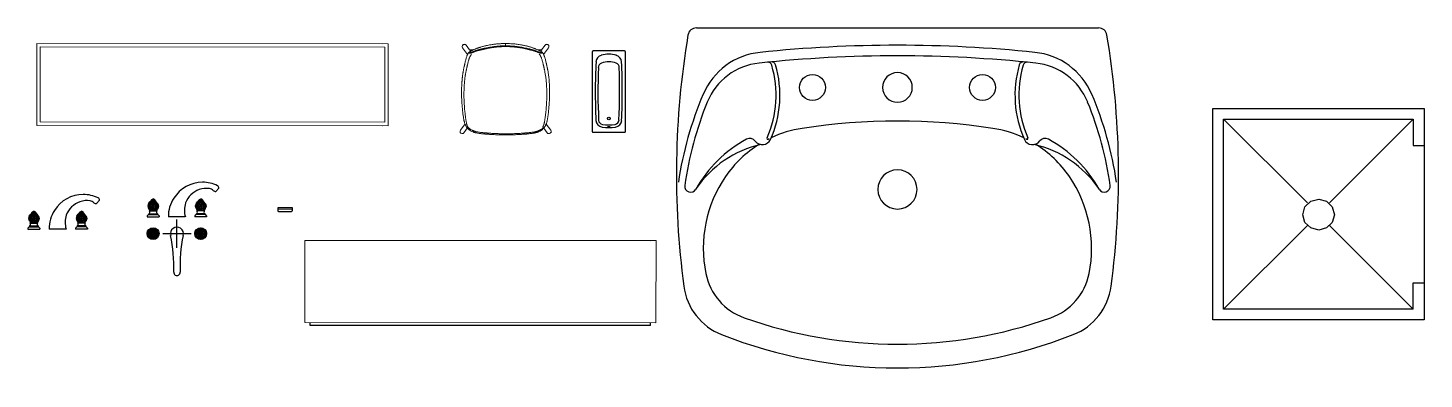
# Model space of a CAD drawing. Header units: inches. Extents: x -332 to 3160665360507, y -10609 to 2196718997769.
# Drawn here: x 750 to 7210, y -7672 to -6047 of the extents above; entities that cross this region are included whole.
import ezdxf

# ---------------------------------------------------------------- set-up
doc = ezdxf.new("R2010")
doc.units = ezdxf.units.IN
doc.header["$MEASUREMENT"] = 0

# ---------------------------------------------------------------- blocks, each defined once
blk = doc.blocks.new('furniture_l_table_desk')
at = {"color": 3, "linetype": 'Continuous', "lineweight": 15}
for p, q in [((-812.4, 194.1), (-812.7, -185.9)), ((-812.4, 194.1), (-812.7, -185.9)), ((-812.4, 194.1), (-812.7, -185.9)), ((-812.3, 194.2), (-812.4, 194.1)), ((787.6, 192.6), (-812.4, 194.1)), ((812.8, 192.7), (-812.3, 194.2)), ((-797.1, 179.5), (-797.4, -168.4)), ((797.9, 178), (-797.1, 179.5)), ((787.6, 192.6), (787.7, 192.7)), ((797.9, 178), (797.6, -169.8)), ((812.5, -187.3), (812.8, 192.7)), ((-812.7, -185.9), (812.5, -187.3)), ((-797.4, -168.4), (797.6, -169.8)), ((787.2, -187.4), (787.3, -187.3))]:
    blk.add_line(p, q, dxfattribs=at)
blk = doc.blocks.new('furniture_stool_writingchair')
at = {"color": 3, "linetype": 'Continuous', "lineweight": 15}
for p, q in [((-199.2, 203.1), (-176.5, 171.7)), ((-167.2, 193), (-183, 214.8)), ((182.1, 214.8), (166.3, 193)), ((175.6, 171.7), (198.3, 203.1)), ((-150.6, 193), (-167.6, 193)), ((-162.7, 186.7), (-165.2, 190.2)), ((166.8, 193), (149.7, 193)), ((164.3, 190.2), (161.8, 186.7)), ((-188.3, -149.8), (-209.5, -178.6)), ((-193.4, -190.4), (-178.1, -169.7)), ((-178.9, -169.7), (-176.3, -169.7)), ((-175.2, -171), (-175.2, -171)), ((174.2, -171), (174.2, -171)), ((175.4, -169.7), (178, -169.7)), ((177.1, -169.7), (192.5, -190.4)), ((184.4, -156.1), (184.4, -156.1)), ((208.6, -178.6), (187.4, -149.9))]:
    blk.add_line(p, q, dxfattribs=at)
for centre, radius, start, end in [((-191.1, 208.9), 10, 35.92623, 215.92623), ((-191.1, 208.9), 10, 90.33745, 215.36341), ((-191, 209), 9.85, 36.03467, 90.75692), ((190.2, 208.9), 10, 324.07377, 144.07377), ((190.1, 209), 9.85, 89.24308, 143.96533), ((190.1, 208.9), 10, 324.63659, 89.66255), ((-201.5, -184.5), 10, 143.53228, 323.53228), ((-201.4, -184.4), 10, 144.00188, 323.06268), ((200.5, -184.5), 10, 216.46772, 36.46772), ((200.5, -184.4), 10, 216.93732, 35.99812)]:
    blk.add_arc(centre, radius, start, end, dxfattribs=at)
for points, knots in [([(-0.5, 222.3), (-4, 222.3), (-10.6, 222.3), (-20.1, 222), (-28.7, 221.6), (-36.2, 221.1), (-42.7, 220.5), (-48.3, 219.9), (-53.3, 219.3), (-58, 218.6), (-67, 217.3), (-80, 215.1), (-93.7, 212.3), (-104.1, 209.6), (-111.3, 207.5), (-117.3, 205.6), (-121.8, 204.1), (-124.7, 203.1), (-127.4, 202.1), (-130.4, 201.1), (-134, 199.8), (-137.8, 198.3), (-141.7, 196.8), (-145.4, 195.3), (-149.3, 193.6), (-153.4, 191.7), (-157.7, 189.6), (-161.8, 187.4), (-164.2, 185.9), (-165.3, 185.1)], [0, 0, 0, 0, 0.058072, 0.110734, 0.158026, 0.199965, 0.2365, 0.266935, 0.293331, 0.319921, 0.346852, 0.443443, 0.540058, 0.58142, 0.623426, 0.666308, 0.688096, 0.705027, 0.719408, 0.738669, 0.760942, 0.786378, 0.811928, 0.837378, 0.862636, 0.893983, 0.928491, 0.966169, 1, 1, 1, 1]), ([(-165.3, 177.4), (-165.2, 177.4), (-165, 177.4), (-164.6, 177.4), (-164.2, 177.4), (-163.9, 177.5), (-163.5, 177.5), (-163.1, 177.6), (-162.7, 177.7), (-162, 177.8), (-161.3, 178), (-160.6, 178.2), (-159.9, 178.5), (-158.7, 178.9), (-156.8, 179.6), (-154.7, 180.4), (-151.9, 181.5), (-149, 182.6), (-146, 183.7), (-143, 184.8), (-139.3, 186.1), (-134.8, 187.7), (-130.2, 189.1), (-126.1, 190.3), (-123, 191.1), (-120.6, 191.8), (-118.3, 192.4), (-115.5, 193), (-112.6, 193.8), (-108.7, 194.7), (-105, 195.5), (-101.5, 196.3), (-97.9, 197.1), (-94.7, 197.8), (-91.2, 198.5), (-87.2, 199.4), (-81.7, 200.5), (-75.6, 201.6), (-70.6, 202.5), (-65.4, 203.3), (-60.7, 204.1), (-53.4, 205.1), (-46.4, 206), (-39.1, 206.7), (-33.4, 207.2), (-27.9, 207.6), (-23.5, 207.8), (-20, 208), (-17.2, 208.1), (-14.2, 208.2), (-11, 208.3), (-7.6, 208.4), (-3.9, 208.4), (-1.6, 208.4), (-0.5, 208.4)], [0, 0, 0, 0, 0.002329, 0.004932, 0.007837, 0.01078, 0.013173, 0.015644, 0.018721, 0.023157, 0.03125, 0.034118, 0.039074, 0.046901, 0.062529, 0.080724, 0.093765, 0.125011, 0.142577, 0.158232, 0.187503, 0.218899, 0.250011, 0.277706, 0.296319, 0.306342, 0.32193, 0.337521, 0.356833, 0.375028, 0.406278, 0.421895, 0.437525, 0.468768, 0.478186, 0.500006, 0.537405, 0.57424, 0.60556, 0.624994, 0.662577, 0.687513, 0.750007, 0.781279, 0.812505, 0.846754, 0.874996, 0.887099, 0.906228, 0.923579, 0.937481, 0.960363, 0.981199, 1, 1, 1, 1]), ([(-162.2, 180.1), (-162.2, 180.1), (-162.2, 180.1), (-162.1, 180.1), (-162.1, 180.1), (-162, 180.2), (-161.9, 180.2), (-161.8, 180.2), (-161.6, 180.3), (-161.2, 180.5), (-160.5, 180.7), (-159.5, 181.1), (-158.4, 181.5), (-157.4, 181.9), (-156.6, 182.3), (-155.8, 182.6), (-154.5, 183.1), (-152.9, 183.8), (-150.2, 184.9), (-147.1, 186.2), (-143.3, 187.6), (-139.6, 189), (-135.6, 190.4), (-131.7, 191.7), (-128, 192.8), (-124.6, 193.8), (-121.7, 194.6), (-119.6, 195.2), (-118.1, 195.5), (-117.1, 195.8), (-116.1, 196.1), (-115, 196.4), (-114, 196.6), (-113, 196.9), (-112, 197.1), (-110.9, 197.4), (-109.9, 197.6), (-108.8, 197.9), (-106.8, 198.4), (-103.8, 199), (-99.7, 200), (-95.5, 200.9), (-91.2, 201.9), (-86.2, 202.9), (-80.4, 204.1), (-73.8, 205.3), (-66.8, 206.5), (-59.4, 207.6), (-51.8, 208.7), (-44.9, 209.5), (-38.9, 210.1), (-33.6, 210.6), (-28, 211), (-22.7, 211.3), (-17.8, 211.5), (-13.6, 211.7), (-9.8, 211.8), (-6.4, 211.8), (-3.3, 211.9), (-1.4, 211.9), (-0.5, 211.9)], [0, 0, 0, 0, 0.000226, 0.000487, 0.000998, 0.001774, 0.003068, 0.003865, 0.004694, 0.007792, 0.015137, 0.022303, 0.033786, 0.042705, 0.046866, 0.054312, 0.062702, 0.076992, 0.091616, 0.125141, 0.147934, 0.17331, 0.201164, 0.229681, 0.250218, 0.273967, 0.292291, 0.305222, 0.312723, 0.318875, 0.325043, 0.331229, 0.337436, 0.343667, 0.349922, 0.356205, 0.362517, 0.368861, 0.375237, 0.398782, 0.422988, 0.447918, 0.47363, 0.500186, 0.536919, 0.575704, 0.616702, 0.659693, 0.704298, 0.7501, 0.778511, 0.808824, 0.840993, 0.875016, 0.901084, 0.925043, 0.946905, 0.966681, 0.984378, 1, 1, 1, 1]), ([(164.4, 185.1), (163, 186), (160.2, 187.8), (155.4, 190.3), (150.5, 192.6), (145.8, 194.7), (141.6, 196.4), (138.4, 197.7), (136.1, 198.6), (134.1, 199.4), (131.6, 200.3), (127.9, 201.6), (123.4, 203.2), (118.2, 205), (112.9, 206.7), (107.5, 208.4), (102, 209.9), (96.5, 211.3), (90.6, 212.7), (84, 214.1), (76.3, 215.6), (67.6, 217.1), (57.8, 218.6), (47.2, 219.9), (36, 221.1), (24, 221.8), (11.7, 222.3), (3.5, 222.3), (-0.5, 222.3)], [0, 0, 0, 0, 0.041667, 0.083475, 0.122159, 0.155984, 0.184276, 0.206725, 0.219628, 0.229125, 0.245259, 0.267395, 0.29774, 0.329681, 0.361372, 0.393122, 0.425209, 0.456236, 0.489181, 0.526811, 0.569869, 0.619215, 0.675265, 0.733766, 0.796852, 0.863503, 0.933599, 1, 1, 1, 1]), ([(-0.5, 211.9), (-0.5, 212.8), (-0.5, 214.7), (-0.5, 217.3), (-0.5, 219.3), (-0.5, 220.4), (-0.5, 221.3), (-0.5, 222), (-0.5, 222.3), (-0.5, 222.3), (-0.5, 222.3)], [0, 0, 0, 0, 0.296873, 0.554791, 0.663602, 0.757223, 0.838133, 0.909211, 0.972912, 1, 1, 1, 1]), ([(-0.5, 211.9), (0.1, 211.9), (1.2, 211.9), (2.9, 211.9), (4.7, 211.8), (6.6, 211.8), (8.5, 211.8), (11.3, 211.7), (15.6, 211.6), (21.4, 211.3), (27.1, 211), (32.4, 210.6), (37.4, 210.1), (44.7, 209.4), (53.8, 208.3), (62.6, 207.1), (69.8, 205.9), (75.1, 204.9), (80.6, 203.9), (87.6, 202.5), (93.7, 201.1), (99, 199.9), (102.5, 199.1), (106.8, 198.1), (112, 196.9), (118.9, 195.1), (125.6, 193.3), (132, 191.3), (136.7, 189.7), (141.3, 188), (145.6, 186.4), (149.2, 184.9), (151.9, 183.8), (154.1, 182.9), (156, 182.1), (157.7, 181.5), (158.8, 181), (159.8, 180.6), (160.6, 180.3), (161.1, 180.2), (161.3, 180.1)], [0, 0, 0, 0, 0.009496, 0.019361, 0.029598, 0.040205, 0.051185, 0.062538, 0.089596, 0.125002, 0.162191, 0.187455, 0.216477, 0.249934, 0.31243, 0.374932, 0.403446, 0.437413, 0.468647, 0.499886, 0.562377, 0.577998, 0.593617, 0.624852, 0.656095, 0.687367, 0.749856, 0.781088, 0.812351, 0.843648, 0.874951, 0.906208, 0.92207, 0.9374, 0.957914, 0.968613, 0.979083, 0.987778, 0.99476, 1, 1, 1, 1]), ([(164.4, 177.4), (164.3, 177.4), (164, 177.4), (163.7, 177.4), (163.3, 177.4), (162.8, 177.5), (162.1, 177.6), (161.2, 177.8), (160.2, 178.1), (159.1, 178.4), (157.7, 178.9), (155.7, 179.6), (153.6, 180.4), (151.9, 181.1), (150, 181.9), (147.7, 182.7), (143.7, 184.2), (139.2, 185.8), (134.6, 187.4), (131.8, 188.3), (130.2, 188.8), (127.8, 189.5), (124.1, 190.6), (119.8, 191.8), (116.4, 192.6), (113.8, 193.2), (111.2, 193.8), (107.7, 194.7), (104.1, 195.5), (100.5, 196.3), (97, 197.1), (92.5, 198), (86.8, 199.3), (77.9, 201.1), (68.4, 202.8), (59.6, 204.1), (52.3, 205.1), (45.5, 206), (38.2, 206.7), (30.8, 207.3), (23.5, 207.8), (16.9, 208.1), (13.2, 208.2), (10, 208.3), (6.6, 208.4), (3, 208.4), (0.6, 208.4), (-0.5, 208.4)], [0, 0, 0, 0, 0.002369, 0.004972, 0.007839, 0.010783, 0.015646, 0.023158, 0.031252, 0.039077, 0.046903, 0.062532, 0.08353, 0.093766, 0.101507, 0.125016, 0.142544, 0.187507, 0.218929, 0.234561, 0.242315, 0.250018, 0.281616, 0.31253, 0.32818, 0.343779, 0.357931, 0.375032, 0.406281, 0.421902, 0.437529, 0.468774, 0.500018, 0.537408, 0.624997, 0.664394, 0.687506, 0.750002, 0.781247, 0.8125, 0.874994, 0.906232, 0.924276, 0.937478, 0.960576, 0.981414, 1, 1, 1, 1]), ([(-169.4, 182.1), (-170.1, 181.3), (-171.6, 179.9), (-173.1, 177.7), (-174.5, 175.5), (-175.6, 173.4), (-177, 170.7), (-178.6, 167.3), (-180.4, 162.4), (-182.3, 156.5), (-184.2, 149.5), (-186.1, 142), (-187.6, 135.5), (-188.8, 130.6), (-189.5, 127.4), (-190.1, 124.9), (-190.6, 122.7), (-191.1, 120.5), (-191.8, 117.6), (-192.6, 113.8), (-193.6, 109.1), (-194.6, 104.2), (-195.6, 99.4), (-196.4, 94.8), (-197.2, 90.5), (-198, 85.3), (-198.9, 79.4), (-199.9, 72.6), (-200.6, 66.4), (-201.2, 60.6), (-201.7, 54.9), (-202.2, 49.1), (-202.7, 43.2), (-203, 37.2), (-203.3, 31.5), (-203.6, 26.2), (-203.8, 21.2), (-204, 16.2), (-204.1, 10.9), (-204.2, 5.1), (-204.3, -1.3), (-204.2, -8.1), (-204.2, -15.7), (-204, -24.2), (-203.6, -33.7), (-203.1, -44), (-202.4, -54.9), (-201.6, -66.5), (-200.5, -78.1), (-199.4, -89.2), (-198.3, -99.2), (-197.2, -108), (-196.2, -114.9), (-195.4, -120.4), (-194.6, -125.1), (-193.7, -130.2), (-192.7, -134.8), (-191.8, -138.7), (-191, -141.8), (-190, -145.3), (-188.6, -149.3), (-187, -153), (-185.8, -155.3), (-185.4, -156.1)], [0, 0, 0, 0, 0.016006, 0.031193, 0.045616, 0.05857, 0.070882, 0.091933, 0.113772, 0.136785, 0.160849, 0.185032, 0.208455, 0.21938, 0.228588, 0.235915, 0.241311, 0.246977, 0.254804, 0.265742, 0.2793, 0.293117, 0.306352, 0.318947, 0.330836, 0.341966, 0.361174, 0.379002, 0.396944, 0.411442, 0.426581, 0.442381, 0.458563, 0.474701, 0.490648, 0.504501, 0.517992, 0.530898, 0.545133, 0.56078, 0.577791, 0.596141, 0.615914, 0.639421, 0.664899, 0.692494, 0.722182, 0.752963, 0.786057, 0.81633, 0.843395, 0.867072, 0.887344, 0.899567, 0.911683, 0.925932, 0.941409, 0.949684, 0.957912, 0.967289, 0.979135, 0.992386, 1, 1, 1, 1]), ([(-158.3, 172), (-159.1, 171.3), (-160.5, 169.8), (-162, 167.6), (-163.4, 165.5), (-164.6, 163.3), (-165.9, 160.7), (-167.5, 157.2), (-169.3, 152.4), (-171.2, 146.4), (-173.1, 139.5), (-175, 131.9), (-176.6, 125.5), (-177.7, 120.5), (-178.4, 117.4), (-179, 114.8), (-179.5, 112.7), (-180, 110.5), (-180.7, 107.6), (-181.5, 103.7), (-182.5, 99.1), (-183.5, 94.2), (-184.5, 89.3), (-185.3, 84.7), (-186.1, 80.4), (-187, 75.2), (-187.9, 69.3), (-188.8, 62.6), (-189.5, 56.4), (-190.1, 50.5), (-190.7, 44.9), (-191.1, 39.1), (-191.6, 33.1), (-192, 27.1), (-192.3, 21.5), (-192.5, 16.1), (-192.7, 11.1), (-192.9, 6.1), (-193, 0.8), (-193.1, -5), (-193.2, -11.3), (-193.2, -18.2), (-193.1, -25.8), (-192.9, -34.3), (-192.5, -43.8), (-192, -54), (-191.4, -64.9), (-190.5, -76.5), (-189.5, -88.1), (-188.3, -99.3), (-187.2, -109.3), (-186.1, -118), (-185.2, -124.9), (-184.3, -130.4), (-183.6, -135.1), (-182.6, -140.2), (-181.7, -144.9), (-180.8, -148.7), (-179.9, -151.8), (-178.9, -155.3), (-177.5, -159.3), (-176, -163.1), (-174.7, -165.3), (-174.3, -166.2)], [0, 0, 0, 0, 0.016006, 0.031193, 0.045616, 0.05857, 0.070882, 0.091933, 0.113772, 0.136785, 0.160849, 0.185032, 0.208455, 0.21938, 0.228588, 0.235915, 0.241311, 0.246977, 0.254804, 0.265742, 0.2793, 0.293117, 0.306352, 0.318947, 0.330836, 0.341966, 0.361174, 0.379002, 0.396944, 0.411442, 0.426581, 0.442381, 0.458563, 0.474701, 0.490648, 0.504501, 0.517992, 0.530898, 0.545133, 0.56078, 0.577791, 0.596141, 0.615914, 0.639421, 0.664899, 0.692494, 0.722182, 0.752963, 0.786057, 0.81633, 0.843395, 0.867072, 0.887344, 0.899567, 0.911683, 0.925932, 0.941409, 0.949684, 0.957912, 0.967289, 0.979135, 0.992386, 1, 1, 1, 1]), ([(-169.4, 182), (-169.5, 182), (-169.5, 181.9), (-169.6, 181.8), (-169.8, 181.5), (-169.8, 180.9), (-169.6, 180.3), (-169, 179.2), (-167.9, 178.2), (-166.6, 177.5), (-165.8, 177.4), (-165.3, 177.4)], [0, 0, 0, 0, 0.011007, 0.044011, 0.077687, 0.152332, 0.244963, 0.358857, 0.636234, 0.802396, 1, 1, 1, 1]), ([(-165.3, 185.1), (-166.1, 184.6), (-167.6, 183.6), (-168.9, 182.5), (-169.4, 182)], [0, 0, 0, 0, 0.527499, 1, 1, 1, 1]), ([(-165.3, 190.2), (-165.5, 190.5), (-165.9, 191.2), (-166.7, 191.9), (-167.4, 192.6), (-167.8, 193), (-167.7, 192.9), (-167.6, 192.9)], [0, 0, 0, 0, 0.168373, 0.394093, 0.62758, 0.870229, 1, 1, 1, 1]), ([(-165.3, 185.1), (-165.4, 185.1), (-165.5, 185), (-165.7, 184.7), (-165.8, 184.3), (-165.6, 183.7), (-165, 182.4), (-164.1, 181.5), (-163.4, 180.8)], [0, 0, 0, 0, 0.057654, 0.114468, 0.19303, 0.338123, 0.462699, 1, 1, 1, 1]), ([(-165.3, 177.4), (-165.2, 177.5), (-164.9, 177.7), (-164.6, 178.1), (-164.2, 178.4), (-164, 178.6), (-163.7, 178.8), (-163.5, 179), (-163.4, 179.2), (-163.2, 179.3), (-163.1, 179.4), (-163.1, 179.5), (-163, 179.5), (-163, 179.5), (-163, 179.5)], [0, 0, 0, 0, 0.179814, 0.338722, 0.477425, 0.596918, 0.698383, 0.783028, 0.851922, 0.90625, 0.94723, 0.975974, 0.993369, 1, 1, 1, 1]), ([(-163.4, 181.6), (-163.4, 181.5), (-163.3, 181.4), (-163.1, 181.1), (-163, 181), (-162.9, 180.8), (-162.8, 180.7), (-162.7, 180.6), (-162.6, 180.5), (-162.5, 180.4), (-162.5, 180.3), (-162.4, 180.3), (-162.3, 180.2), (-162.3, 180.2), (-162.3, 180.2), (-162.2, 180.1), (-162.2, 180.1), (-162.2, 180.1), (-162.2, 180.1)], [0, 0, 0, 0, 0.138039, 0.268342, 0.3905, 0.504202, 0.568926, 0.630172, 0.710923, 0.756562, 0.819382, 0.882487, 0.916836, 0.946979, 0.960411, 0.978215, 0.991491, 1, 1, 1, 1]), ([(-163.4, 180.8), (-163.4, 180.8), (-163.4, 181), (-163.4, 181.3), (-163.4, 181.5), (-163.4, 181.6)], [0, 0, 0, 0, 0.306453, 0.640059, 1, 1, 1, 1]), ([(-163.1, 179.7), (-163.1, 179.7), (-163.2, 179.7), (-163.2, 179.8), (-163.3, 179.9), (-163.3, 180.1), (-163.4, 180.2), (-163.4, 180.3), (-163.4, 180.3), (-163.4, 180.4), (-163.4, 180.5), (-163.4, 180.5), (-163.4, 180.6), (-163.4, 180.7), (-163.4, 180.8)], [0, 0, 0, 0, 0.056556, 0.116891, 0.238922, 0.373712, 0.452566, 0.505674, 0.621681, 0.677909, 0.751584, 0.81005, 0.871463, 1, 1, 1, 1]), ([(-163.1, 179.7), (-163.1, 179.7), (-163, 179.7), (-163, 179.7), (-162.9, 179.7), (-162.8, 179.7), (-162.7, 179.8), (-162.7, 179.8), (-162.6, 179.9), (-162.6, 179.9), (-162.5, 179.9), (-162.5, 180)], [0, 0, 0, 0, 0.092737, 0.175419, 0.248866, 0.371819, 0.496607, 0.62295, 0.749008, 0.874469, 1, 1, 1, 1]), ([(-163, 179.5), (-163, 179.6), (-163, 179.6), (-163.1, 179.6), (-163.1, 179.6), (-163.1, 179.7)], [0, 0, 0, 0, 0.206432, 0.503231, 1, 1, 1, 1]), ([(-162.1, 179), (-162.1, 179), (-162.2, 179.1), (-162.3, 179.1), (-162.5, 179.2), (-162.7, 179.3), (-162.8, 179.4), (-162.8, 179.4), (-162.9, 179.5), (-162.9, 179.5), (-163, 179.5), (-163, 179.5)], [0, 0, 0, 0, 0.074047, 0.249456, 0.498965, 0.634339, 0.748211, 0.8157, 0.872853, 0.939198, 1, 1, 1, 1]), ([(-162.3, 180), (-162.3, 180.1), (-162.3, 180.1), (-162.3, 180.1), (-162.2, 180.1), (-162.2, 180.1), (-162.2, 180.1)], [0, 0, 0, 0, 0.331743, 0.527501, 0.799414, 1, 1, 1, 1]), ([(-162.2, 180.1), (-162.2, 180.1), (-162.2, 180.1), (-162.1, 180), (-162.1, 180), (-162.1, 180)], [0, 0, 0, 0, 0.279675, 0.616882, 1, 1, 1, 1]), ([(-162.1, 180), (-162.1, 180), (-162.1, 179.9), (-162.1, 179.9), (-162.1, 179.8), (-162.1, 179.8), (-162.1, 179.7), (-162.1, 179.6), (-162.1, 179.5), (-162.1, 179.4), (-162.1, 179.2), (-162.1, 179.1), (-162.1, 179.1), (-162.1, 179)], [0, 0, 0, 0, 0.039985, 0.087774, 0.14509, 0.213625, 0.294869, 0.389724, 0.500309, 0.625952, 0.750239, 0.864393, 1, 1, 1, 1]), ([(171.3, -165.1), (171.4, -164.9), (172.1, -163.7), (173.1, -161.5), (174.3, -158.8), (175.4, -155.8), (176.4, -152.6), (177.3, -149.3), (178, -146.5), (178.7, -143.6), (179.4, -140.3), (180.2, -136.3), (181, -131.7), (181.9, -126.1), (182.8, -119.5), (183.8, -111.9), (184.7, -103.8), (185.6, -95.4), (186.5, -87), (187.4, -76.7), (188.3, -64.8), (189.1, -51.7), (189.7, -39.6), (190, -28.5), (190.2, -18.7), (190.2, -9.9), (190.1, -2.1), (190, 5.5), (189.7, 12.7), (189.5, 19.3), (189.1, 25.6), (188.7, 32.9), (188.1, 41.1), (187.4, 49.7), (186.5, 57.8), (185.6, 65.3), (184.5, 72.8), (183.3, 80.6), (182, 87.7), (180.8, 93.9), (179.8, 99.1), (178.7, 103.9), (177.9, 107.9), (177.2, 110.9), (176.7, 113.1), (176.2, 115.2), (175.6, 117.8), (174.9, 121), (173.7, 126), (172.2, 132.5), (170.3, 140.2), (168.4, 147.2), (166.4, 153.3), (164.6, 158.2), (163, 161.7), (161.6, 164.4), (160.4, 166.5), (159.1, 168.7), (157.5, 170.9), (156.1, 172.4), (155.4, 173.1)], [0, 0, 0, 0, 0.001403, 0.011185, 0.019335, 0.025725, 0.036978, 0.04624, 0.053201, 0.060873, 0.069933, 0.080629, 0.093256, 0.108108, 0.126202, 0.146942, 0.16935, 0.192141, 0.214979, 0.237572, 0.275689, 0.311253, 0.343607, 0.372967, 0.401103, 0.422663, 0.443735, 0.464314, 0.4842, 0.501731, 0.517529, 0.535384, 0.560135, 0.583945, 0.605479, 0.625742, 0.645055, 0.666333, 0.689151, 0.703187, 0.717603, 0.731804, 0.743294, 0.750912, 0.756522, 0.761967, 0.769356, 0.778641, 0.789658, 0.813288, 0.837709, 0.862037, 0.88529, 0.90733, 0.928556, 0.940968, 0.95402, 0.96856, 0.983873, 1, 1, 1, 1]), ([(161.1, 179), (161.1, 179.2), (161.1, 179.5), (161.1, 179.8), (161.1, 180)], [0.0000004, 0.0000004, 0.0000004, 0.0000004, 0.5, 1, 1, 1, 1]), ([(162.5, 181.6), (162.3, 181.3), (162.1, 181), (161.7, 180.5), (161.5, 180.3), (161.3, 180.1)], [0, 0, 0, 0, 0.5, 0.5, 1, 1, 1, 1]), ([(161.5, 180), (161.6, 179.9), (161.6, 179.9), (161.7, 179.9), (161.8, 179.8), (161.9, 179.7), (162, 179.6), (162, 179.6)], [0, 0, 0, 0, 0.098682, 0.250072, 0.499997, 0.860876, 1, 1, 1, 1]), ([(162.4, 180.7), (162.3, 180.5), (162, 180.3), (161.8, 180.1), (161.7, 180.1)], [0.1208572, 0.1208572, 0.1208572, 0.1208572, 0.5, 0.870956, 0.870956, 0.870956, 0.870956]), ([(164.4, 177.4), (163.9, 177.8), (163.5, 178.2), (162.9, 178.7), (162.7, 178.9), (162.4, 179.2), (162.2, 179.4), (162, 179.6)], [0, 0, 0, 0, 0.5, 0.5, 0.75, 0.75, 1, 1, 1, 1]), ([(164.4, 185.1), (164.5, 185.1), (164.6, 185), (164.8, 184.7), (164.8, 184.3), (164.7, 183.8), (164.1, 182.5), (163.2, 181.5), (162.5, 180.8)], [0, 0, 0, 0, 0.052307, 0.113178, 0.188444, 0.281552, 0.45976, 1, 1, 1, 1]), ([(166.8, 193), (166.8, 193), (166.9, 193), (166.6, 192.8), (165.8, 191.9), (164.8, 191), (164.3, 190.2), (164.3, 190.2)], [0, 0, 0, 0, 0.009325, 0.260246, 0.553511, 0.99785, 1, 1, 1, 1]), ([(168.5, 182), (167.8, 182.6), (166.6, 183.7), (165.1, 184.7), (164.4, 185.1)], [0, 0, 0, 0, 0.53471, 1, 1, 1, 1]), ([(168.5, 182), (168.5, 182), (168.6, 181.9), (168.7, 181.8), (168.9, 181.5), (168.9, 180.9), (168.7, 180.3), (168, 179.2), (167, 178.2), (165.6, 177.5), (164.8, 177.4), (164.4, 177.4)], [0, 0, 0, 0, 0.011008, 0.044013, 0.07769, 0.152336, 0.244967, 0.358861, 0.636237, 0.802398, 1, 1, 1, 1]), ([(184.5, -156.1), (184.5, -156), (185.2, -154.8), (186.2, -152.6), (187.4, -149.9), (188.5, -146.9), (189.5, -143.7), (190.4, -140.4), (191.2, -137.5), (191.8, -134.7), (192.5, -131.3), (193.3, -127.4), (194.1, -122.7), (195, -117.2), (195.9, -110.6), (196.9, -103), (197.9, -94.9), (198.8, -86.5), (199.6, -78.1), (200.5, -67.8), (201.4, -55.8), (202.3, -42.7), (202.8, -30.7), (203.2, -19.5), (203.3, -9.8), (203.3, -1), (203.2, 6.8), (203.1, 14.5), (202.9, 21.6), (202.6, 28.2), (202.3, 34.6), (201.8, 41.8), (201.2, 50), (200.5, 58.6), (199.6, 66.7), (198.7, 74.3), (197.7, 81.7), (196.4, 89.5), (195.2, 96.6), (193.9, 102.8), (192.9, 108), (191.9, 112.9), (191, 116.8), (190.3, 119.8), (189.8, 122), (189.3, 124.2), (188.7, 126.7), (188, 129.9), (186.8, 134.9), (185.3, 141.5), (183.4, 149.1), (181.5, 156.2), (179.6, 162.2), (177.7, 167.2), (176.1, 170.6), (174.8, 173.3), (173.6, 175.5), (172.2, 177.6), (170.6, 179.9), (169.2, 181.3), (168.5, 182.1)], [0, 0, 0, 0, 0.001403, 0.011185, 0.019335, 0.025725, 0.036978, 0.04624, 0.053201, 0.060873, 0.069933, 0.080629, 0.093256, 0.108108, 0.126202, 0.146942, 0.16935, 0.192141, 0.214979, 0.237572, 0.275689, 0.311253, 0.343607, 0.372967, 0.401103, 0.422663, 0.443735, 0.464314, 0.4842, 0.501731, 0.517529, 0.535384, 0.560135, 0.583945, 0.605479, 0.625742, 0.645055, 0.666333, 0.689151, 0.703187, 0.717603, 0.731804, 0.743294, 0.750912, 0.756522, 0.761967, 0.769356, 0.778641, 0.789658, 0.813288, 0.837709, 0.862037, 0.88529, 0.90733, 0.928556, 0.940968, 0.95402, 0.96856, 0.983873, 1, 1, 1, 1]), ([(-185.4, -156.1), (-185, -156.9), (-184.1, -158.9), (-183, -160.7), (-182.4, -161.8)], [0, 0, 0, 0, 0.436673, 1, 1, 1, 1]), ([(-182.4, -161.7), (-182.4, -161.8), (-182.4, -161.8), (-182.3, -161.9), (-182.3, -161.9)], [0, 0, 0, 0, 0.500076, 1, 1, 1, 1]), ([(-182.4, -161.8), (-181.4, -163.3), (-179.2, -166.6), (-176.5, -169.5), (-175.1, -171.1)], [0, 0, 0, 0, 0.460176, 1, 1, 1, 1]), ([(-177.5, -168.3), (-177.8, -168.7), (-178.4, -169.2), (-179, -169.6), (-178.9, -169.7), (-178.9, -169.7)], [0, 0, 0, 0, 0.417314, 0.743629, 1, 1, 1, 1]), ([(-175.1, -171), (-173.9, -172.3), (-171.2, -175), (-166.8, -178.4), (-162.1, -181.4), (-157.4, -183.8), (-153.1, -185.7), (-149.6, -187.1), (-146.9, -188), (-144.5, -188.8), (-142, -189.5), (-138.3, -190.4), (-133.2, -191.5), (-126.4, -192.7), (-119, -193.7), (-111.6, -194.6), (-105.1, -195.3), (-99.7, -195.8), (-95.3, -196.2), (-91.2, -196.6), (-86.7, -197), (-81.1, -197.4), (-74.2, -197.9), (-66.2, -198.4), (-57.3, -198.9), (-47.6, -199.4), (-36.8, -199.8), (-25.1, -200.2), (-12.9, -200.4), (-4.5, -200.4), (-0.5, -200.5)], [0, 0, 0, 0, 0.030775, 0.062798, 0.091955, 0.124571, 0.151175, 0.171489, 0.185885, 0.199489, 0.214037, 0.229668, 0.262364, 0.300912, 0.34463, 0.386816, 0.425548, 0.453188, 0.477298, 0.497785, 0.521777, 0.552645, 0.590711, 0.636177, 0.684342, 0.738441, 0.797952, 0.862651, 0.932582, 1, 1, 1, 1]), ([(-173.6, -165.7), (-172.3, -167), (-169.7, -169.7), (-165.3, -173.1), (-160.5, -176.1), (-155.9, -178.5), (-151.5, -180.4), (-148.1, -181.8), (-145.4, -182.7), (-142.9, -183.5), (-140.4, -184.2), (-136.8, -185.1), (-131.7, -186.2), (-124.9, -187.4), (-117.5, -188.4), (-110, -189.3), (-103.5, -190), (-98.1, -190.5), (-93.8, -190.9), (-89.6, -191.3), (-85.1, -191.7), (-79.5, -192.1), (-72.6, -192.6), (-64.7, -193.1), (-55.8, -193.6), (-46, -194.1), (-35.3, -194.5), (-23.5, -194.9), (-11.3, -195.1), (-3, -195.1), (1.1, -195.1)], [0, 0, 0, 0, 0.030775, 0.062798, 0.091955, 0.124571, 0.151175, 0.171489, 0.185885, 0.199489, 0.214037, 0.229668, 0.262364, 0.300912, 0.34463, 0.386816, 0.425548, 0.453188, 0.477298, 0.497785, 0.521777, 0.552645, 0.590711, 0.636177, 0.684342, 0.738441, 0.797952, 0.862651, 0.932582, 1, 1, 1, 1]), ([(-0.5, -200.5), (4, -200.4), (13, -200.4), (26.3, -200.1), (38.8, -199.7), (50.2, -199.2), (60.4, -198.7), (69.3, -198.2), (76.4, -197.7), (82, -197.3), (86.2, -196.9), (89.7, -196.6), (92.9, -196.4), (96.1, -196.1), (99.7, -195.7), (104.1, -195.3), (109.4, -194.7), (115.5, -194), (121.9, -193.2), (128, -192.3), (133.4, -191.3), (137.7, -190.3), (140.9, -189.5), (143.2, -188.9), (145.5, -188.2), (147.9, -187.4), (150.6, -186.3), (153.8, -185), (157.4, -183.3), (161.5, -181.2), (165.9, -178.4), (170.3, -175), (172.9, -172.3), (174.2, -171)], [0, 0, 0, 0, 0.073999, 0.149511, 0.218811, 0.281913, 0.338339, 0.38752, 0.429277, 0.456937, 0.480204, 0.49924, 0.515073, 0.532622, 0.552502, 0.574504, 0.606505, 0.641072, 0.677331, 0.712759, 0.743513, 0.770401, 0.785027, 0.7987, 0.811537, 0.824232, 0.841426, 0.859961, 0.882255, 0.908132, 0.937292, 0.969318, 1, 1, 1, 1]), ([(1.1, -195.1), (5.6, -195.1), (14.6, -195.1), (27.8, -194.8), (40.4, -194.4), (51.8, -193.9), (62, -193.4), (70.9, -192.8), (78, -192.4), (83.6, -191.9), (87.8, -191.6), (91.3, -191.3), (94.4, -191), (97.6, -190.8), (101.2, -190.4), (105.6, -190), (110.9, -189.4), (117.1, -188.7), (123.4, -187.9), (129.5, -187), (135, -186), (139.2, -185), (142.4, -184.2), (144.8, -183.5), (147, -182.9), (149.4, -182), (152.2, -181), (155.4, -179.7), (159, -178), (163, -175.8), (167.4, -173.1), (171.8, -169.7), (174.5, -167), (175.7, -165.7)], [0, 0, 0, 0, 0.073999, 0.149511, 0.218811, 0.281913, 0.338339, 0.38752, 0.429277, 0.456937, 0.480204, 0.49924, 0.515073, 0.532622, 0.552502, 0.574504, 0.606505, 0.641072, 0.677331, 0.712759, 0.743513, 0.770401, 0.785027, 0.7987, 0.811537, 0.824232, 0.841426, 0.859961, 0.882255, 0.908132, 0.937292, 0.969318, 1, 1, 1, 1]), ([(174.2, -171.1), (175.6, -169.5), (178.2, -166.6), (180.4, -163.3), (181.4, -161.8)], [0, 0, 0, 0, 0.539818, 1, 1, 1, 1]), ([(178, -169.7), (178, -169.7), (178, -169.6), (177.5, -169.2), (176.9, -168.6), (176.5, -168.3)], [0, 0, 0, 0, 0.29979, 0.598442, 1, 1, 1, 1]), ([(181.4, -161.9), (181.4, -161.9), (181.4, -161.8), (181.5, -161.8), (181.5, -161.7)], [0, 0, 0, 0, 0.499924, 1, 1, 1, 1]), ([(181.5, -161.8), (181.9, -161), (183, -159.1), (184, -157.2), (184.5, -156.1)], [0, 0, 0, 0, 0.437268, 1, 1, 1, 1])]:
    blk.add_open_spline(points, degree=3, knots=knots, dxfattribs=at)
for points in [[(-0.5, 208.4), (-0.5, 209.5), (-0.5, 210.6), (-0.5, 211.9)], [(-163.4, 180.8), (-163.4, 180.7), (-163.3, 180.7), (-163.3, 180.7)], [(-163.3, 180.7), (-163.1, 180.4), (-162.9, 180.2), (-162.6, 180.1)], [(-162.6, 180.1), (-162.6, 180), (-162.5, 180), (-162.5, 180)], [(-162.5, 180), (-162.4, 180), (-162.4, 180), (-162.3, 180)], [(161.3, 180.1), (161.2, 180.1), (161.2, 180), (161.1, 180)], [(161.1, 179), (161.4, 179.2), (161.8, 179.3), (162, 179.6)], [(161.3, 180.1), (161.3, 180.1), (161.3, 180.1), (161.4, 180)], [(161.4, 180), (161.4, 180), (161.5, 180), (161.5, 180)], [(161.5, 180), (161.6, 180), (161.6, 180), (161.7, 180.1)], [(162.5, 180), (162.3, 179.8), (162.2, 179.7), (162, 179.6)], [(162.5, 180.8), (162.4, 180.7), (162.4, 180.7), (162.4, 180.7)], [(162.5, 181.6), (162.5, 181.3), (162.5, 181), (162.5, 180.8)], [(162.5, 180.8), (162.5, 180.5), (162.5, 180.2), (162.5, 180)]]:
    blk.add_open_spline(points, degree=3, dxfattribs=at)
blk = doc.blocks.new('bathtub')
at = {"color": 3, "linetype": 'Continuous'}
for p, q in [((-12.6, 32.2), (-12.6, -33.2)), ((14.1, 33), (-11.8, 33)), ((14.9, -33.2), (14.9, 32.2)), ((-11.8, -34), (14.1, -34)), ((2.2, -29.6), (0, -29.6))]:
    blk.add_line(p, q, dxfattribs=at)
blk.add_circle((1.2, -22.7), 1.08, dxfattribs=at)
for centre, radius, start, end in [((-11.8, 32.2), 0.787, 90, 180), ((472.5, -0.6), 482.5, 177.0569, 182.7962), ((-3.5, 23.7), 5.91, 104.6986, 176.1053), ((1.2, 5.1), 25.2, 75.673, 104.2379), ((1.2, 5.5), 18.5, 70.6621, 109.1518), ((5.8, 23.7), 5.91, 3.8947, 75.3014), ((-470.2, -0.6), 482.5, 357.2038, 2.9431), ((14.1, 32.2), 0.787, 0, 90), ((507.7, 0.2), 515.5, 177.8658, 182.6944), ((-3.6, 19.2), 3.94, 109.7779, 177.0691), ((5.9, 19.2), 3.94, 2.9309, 70.2221), ((-505.4, 0.2), 515.5, 357.3056, 2.1342), ((-11.8, -33.2), 0.787, 180, 270), ((-3.6, -23.8), 5.91, 183.7003, 262.1754), ((-3.6, -23.8), 3.7, 183.7003, 262.1754), ((1.2, 12.3), 42.3, 262.4515, 277.5635), ((1.2, 12.3), 40.1, 262.4673, 277.5469), ((5.9, -23.8), 3.7, 277.8246, 356.2997), ((5.9, -23.8), 5.91, 277.8246, 356.2997), ((14.1, -33.2), 0.787, 270, 0)]:
    blk.add_arc(centre, radius, start, end, dxfattribs=at)
blk = doc.blocks.new('wash_basin')
at = {"color": 3}
blk.add_line((-944.3, 776.2), (917.1, 776.2), dxfattribs=at)
for centre in [(-407.1, 500.8), (379.8, 500.8)]:
    blk.add_circle(centre, 59.9, dxfattribs=at)
for centre, radius, start, end in [((-944.3, 736.9), 39.3, 90, 170.54261), ((917.1, 736.9), 39.3, 9.45739, 90), ((2891.8, 97.9), 3928.3, 170.54261, 187.56718), ((-2919, 97.9), 3928.3, 352.43282, 9.45739), ((-616.3, 342.6), 322.2, 95.92004, 156.92771), ((-13.6, -5469.9), 6116.9, 83.99549, 96.00451), ((-13.6, -5469.9), 6165.9, 84.07995, 95.92005), ((589.1, 342.6), 322.2, 23.07229, 84.07996), ((-622.9, 322.6), 292.5, 96.00451, 157.83109), ((-1055.9, 464.7), 480.9, 335.78345, 16.75277), ((-614.2, 597.7), 19.7, 16.75278, 95.65272), ((-1055.9, 464.7), 498.5, 335.80136, 16.33757), ((-596.4, 599.4), 19.7, 16.33758, 95.48461), ((1028.6, 464.7), 498.5, 163.66243, 204.19864), ((1028.6, 464.7), 480.9, 163.24723, 204.21655), ((569.1, 599.4), 19.7, 84.51539, 163.66242), ((586.9, 597.7), 19.7, 84.34728, 163.24722), ((595.6, 322.6), 292.5, 22.16891, 83.99549), ((-13.6, 500.8), 68.7, 90, 270), ((-13.6, 500.8), 68.7, 270, 90), ((605.6, -177.9), 1650.4, 156.92771, 171.62691), ((-632.8, -177.9), 1650.4, 8.37309, 23.07229), ((605.3, -177.8), 1618.7, 157.83109, 172.01686), ((-632.6, -177.8), 1618.7, 7.98314, 22.16891), ((-13.6, -2582), 2926.8, 81.32021, 98.67979), ((-426.5, -262.1), 596.2, 118.58524, 150.70145), ((-696.7, 233.7), 31.5, 36.8339, 118.58524), ((-638.6, 277.2), 41, 216.8339, 335.80136), ((-612.8, 265.5), 4.9, 155.78344, 0), ((-376.2, -207.1), 524.3, 98.67979, 115.0039), ((348.9, -207.1), 524.3, 64.9961, 81.32021), ((611.3, 277.2), 41, 204.19864, 323.1661), ((585.5, 265.5), 4.9, 180, 24.21656), ((669.4, 233.7), 31.5, 61.41476, 143.1661), ((399.3, -262.1), 596.2, 29.29855, 61.41476), ((-536.4, -244.2), 493.3, 102.80554, 145.90055), ((-376.2, -207.1), 524.3, 121.78798, 145.68177), ((509.1, -244.2), 493.3, 34.09945, 77.19446), ((348.9, -207.1), 524.3, 34.31823, 58.21202), ((-321.7, -244.3), 590.4, 145.68177, 191.32915), ((-13.6, 28.7), 90.5, 90, 270), ((-13.6, 28.7), 90.5, 270, 90), ((294.4, -244.3), 590.4, 348.67085, 34.31823), ((-970.5, 43.1), 27.5, 172.01685, 330.70146), ((943.2, 43.1), 27.5, 209.29854, 7.98315), ((-631.5, -306.4), 274.3, 191.32915, 250.36219), ((604.2, -306.4), 274.3, 289.63781, 348.67085), ((-724.7, -382.5), 280.1, 187.56718, 248.52918), ((697.4, -382.5), 280.1, 291.47082, 352.43282), ((-13.6, 1425.2), 2112.9, 250.36219, 289.63781), ((-13.6, 1425.2), 2222.6, 248.52918, 291.47082)]:
    blk.add_arc(centre, radius, start, end, dxfattribs=at)
blk = doc.blocks.new('bathroom_tap')
at = {"color": 3}
for p, q in [((163.6, 45.7), (149.8, 30)), ((149.8, 30), (149.8, 30)), ((163.6, 45.7), (163.6, 45.7)), ((-162, -27.5), (-165.3, -38.5)), ((-165.3, -38.5), (-140.3, -38.5)), ((-165.3, -38.5), (-161.6, -48.5)), ((-162, -27.5), (-155, -18.5)), ((-162, -27.5), (-140.3, -27.5)), ((-162, -27.5), (-160, -38.5)), ((-160, -38.5), (-161.6, -48.5)), ((-161.6, -48.5), (-140.3, -48.5)), ((-161.6, -48.5), (-155, -57.5)), ((-156.1, -27.5), (-160, -38.5)), ((-160, -38.5), (-156, -48.5)), ((-158.3, -60), (-122.3, -60)), ((-149.4, -18.5), (-156.1, -27.5)), ((-156.1, -27.5), (-155, -18.5)), ((-156.1, -27.5), (-152.8, -38.5)), ((-156, -48.5), (-152.8, -38.5)), ((-156, -48.5), (-149.1, -57.5)), ((-156, -48.5), (-155, -57.5)), ((-155, -18.5), (-153.9, -16.5)), ((-155, -18.5), (-125.7, -18.5)), ((-155, -57.5), (-125.7, -57.5)), ((-153.9, -16.5), (-140.3, -16.5)), ((-146.9, -27.5), (-152.8, -38.5)), ((-152.8, -38.5), (-146.8, -48.5)), ((-152.3, -15), (-128.3, -15)), ((-151.2, -13.5), (-129.5, -13.5)), ((-150.3, -13.5), (-149.5, -10.5)), ((-149.5, -10.5), (-146.1, -7.5)), ((-149.5, -10.5), (-140.3, -10.5)), ((-149.5, -10.5), (-148.4, -13.5)), ((-146.9, -27.5), (-149.4, -18.5)), ((-149.1, -57.5), (-146.8, -48.5)), ((-148.4, -13.5), (-145.7, -10.5)), ((-146.9, -27.5), (-140.3, -18.5)), ((-140.3, -38.5), (-146.9, -27.5)), ((-146.8, -48.5), (-140.3, -38.5)), ((-146.8, -48.5), (-140.3, -57.5)), ((-146.1, -7.5), (-140.3, -4.5)), ((-146.1, -7.5), (-140.3, -7.5)), ((-146.1, -7.5), (-145.7, -10.5)), ((-145.7, -10.5), (-143.5, -7.5)), ((-145.7, -10.5), (-144.6, -13.5)), ((-144.6, -13.5), (-142.4, -10.5)), ((-143.5, -7.5), (-140.3, -4.5)), ((-143.5, -7.5), (-142.4, -10.5)), ((-142.4, -10.5), (-140.3, -7.5)), ((-142.4, -10.5), (-140.3, -13.5)), ((-134.6, -7.5), (-140.3, -4.5)), ((-137.2, -7.5), (-140.3, -4.5)), ((-140.3, -7.5), (-140.3, -4.5)), ((-134.6, -7.5), (-140.3, -7.5)), ((-138.3, -10.5), (-140.3, -7.5)), ((-131.2, -10.5), (-140.3, -10.5)), ((-138.3, -10.5), (-140.3, -13.5)), ((-126.8, -16.5), (-140.3, -16.5)), ((-133.8, -27.5), (-140.3, -18.5)), ((-118.7, -27.5), (-140.3, -27.5)), ((-140.3, -38.5), (-133.8, -27.5)), ((-115.4, -38.5), (-140.3, -38.5)), ((-133.8, -48.5), (-140.3, -38.5)), ((-119.1, -48.5), (-140.3, -48.5)), ((-133.8, -48.5), (-140.3, -57.5)), ((-137.2, -7.5), (-138.3, -10.5)), ((-136.1, -13.5), (-138.3, -10.5)), ((-135, -10.5), (-137.2, -7.5)), ((-135, -10.5), (-136.1, -13.5)), ((-134.6, -7.5), (-135, -10.5)), ((-132.3, -13.5), (-135, -10.5)), ((-131.2, -10.5), (-134.6, -7.5)), ((-133.8, -27.5), (-131.3, -18.5)), ((-133.8, -27.5), (-127.9, -38.5)), ((-127.9, -38.5), (-133.8, -48.5)), ((-131.5, -57.5), (-133.8, -48.5)), ((-131.2, -10.5), (-132.3, -13.5)), ((-124.7, -48.5), (-131.5, -57.5)), ((-131.3, -18.5), (-124.6, -27.5)), ((-130.3, -13.5), (-131.2, -10.5)), ((-124.6, -27.5), (-127.9, -38.5)), ((-124.7, -48.5), (-127.9, -38.5)), ((-125.7, -18.5), (-126.8, -16.5)), ((-124.6, -27.5), (-125.7, -18.5)), ((-118.7, -27.5), (-125.7, -18.5)), ((-124.7, -48.5), (-125.7, -57.5)), ((-119.1, -48.5), (-125.7, -57.5)), ((-120.7, -38.5), (-124.7, -48.5)), ((-124.6, -27.5), (-120.7, -38.5)), ((-118.7, -27.5), (-120.7, -38.5)), ((-120.7, -38.5), (-119.1, -48.5)), ((-115.4, -38.5), (-119.1, -48.5)), ((-118.7, -27.5), (-115.4, -38.5)), ((58, -27.5), (54.7, -38.5)), ((54.7, -38.5), (79.7, -38.5)), ((54.7, -38.5), (58.4, -48.5)), ((58, -27.5), (65, -18.5)), ((58, -27.5), (79.7, -27.5)), ((58, -27.5), (60, -38.5)), ((60, -38.5), (58.4, -48.5)), ((58.4, -48.5), (79.7, -48.5)), ((58.4, -48.5), (65, -57.5)), ((63.9, -27.5), (60, -38.5)), ((60, -38.5), (64, -48.5)), ((97.7, -60), (61.7, -60)), ((70.6, -18.5), (63.9, -27.5)), ((63.9, -27.5), (65, -18.5)), ((63.9, -27.5), (67.2, -38.5)), ((64, -48.5), (67.2, -38.5)), ((64, -48.5), (70.9, -57.5)), ((64, -48.5), (65, -57.5)), ((65, -18.5), (66.1, -16.5)), ((65, -18.5), (94.3, -18.5)), ((94.3, -57.5), (65, -57.5)), ((66.1, -16.5), (79.7, -16.5)), ((73.1, -27.5), (67.2, -38.5)), ((67.2, -38.5), (73.2, -48.5)), ((67.7, -15), (91.7, -15)), ((68.8, -13.5), (90.5, -13.5)), ((69.7, -13.5), (70.5, -10.5)), ((70.5, -10.5), (73.9, -7.5)), ((70.5, -10.5), (79.7, -10.5)), ((70.5, -10.5), (71.6, -13.5)), ((73.1, -27.5), (70.6, -18.5)), ((70.9, -57.5), (73.2, -48.5)), ((71.6, -13.5), (74.3, -10.5)), ((73.1, -27.5), (79.7, -18.5)), ((79.7, -38.5), (73.1, -27.5)), ((73.2, -48.5), (79.7, -38.5)), ((73.2, -48.5), (79.7, -57.5)), ((73.9, -7.5), (79.7, -4.5)), ((73.9, -7.5), (79.7, -7.5)), ((73.9, -7.5), (74.3, -10.5)), ((74.3, -10.5), (76.5, -7.5)), ((74.3, -10.5), (75.4, -13.5)), ((75.4, -13.5), (77.6, -10.5)), ((76.5, -7.5), (79.7, -4.5)), ((76.5, -7.5), (77.6, -10.5)), ((77.6, -10.5), (79.7, -7.5)), ((77.6, -10.5), (79.7, -13.5)), ((85.4, -7.5), (79.7, -4.5)), ((82.8, -7.5), (79.7, -4.5)), ((79.7, -7.5), (79.7, -4.5)), ((85.4, -7.5), (79.7, -7.5)), ((81.7, -10.5), (79.7, -7.5)), ((88.8, -10.5), (79.7, -10.5)), ((81.7, -10.5), (79.7, -13.5)), ((93.2, -16.5), (79.7, -16.5)), ((86.2, -27.5), (79.7, -18.5)), ((101.3, -27.5), (79.7, -27.5)), ((79.7, -38.5), (86.2, -27.5)), ((104.6, -38.5), (79.7, -38.5)), ((86.2, -48.5), (79.7, -38.5)), ((100.9, -48.5), (79.7, -48.5)), ((86.2, -48.5), (79.7, -57.5)), ((82.8, -7.5), (81.7, -10.5)), ((83.9, -13.5), (81.7, -10.5)), ((85, -10.5), (82.8, -7.5)), ((85, -10.5), (83.9, -13.5)), ((85.4, -7.5), (85, -10.5)), ((87.7, -13.5), (85, -10.5)), ((88.8, -10.5), (85.4, -7.5)), ((86.2, -27.5), (88.7, -18.5)), ((86.2, -27.5), (92.1, -38.5)), ((92.1, -38.5), (86.2, -48.5)), ((88.5, -57.5), (86.2, -48.5)), ((88.8, -10.5), (87.7, -13.5)), ((95.3, -48.5), (88.5, -57.5)), ((88.7, -18.5), (95.4, -27.5)), ((89.7, -13.5), (88.8, -10.5)), ((95.4, -27.5), (92.1, -38.5)), ((95.3, -48.5), (92.1, -38.5)), ((94.3, -18.5), (93.2, -16.5)), ((95.4, -27.5), (94.3, -18.5)), ((101.3, -27.5), (94.3, -18.5)), ((95.3, -48.5), (94.3, -57.5)), ((100.9, -48.5), (94.3, -57.5)), ((99.3, -38.5), (95.3, -48.5)), ((95.4, -27.5), (99.3, -38.5)), ((101.3, -27.5), (99.3, -38.5)), ((99.3, -38.5), (100.9, -48.5)), ((104.6, -38.5), (100.9, -48.5)), ((101.3, -27.5), (104.6, -38.5)), ((-167.8, -83.5), (-167.8, -87.5)), ((-167.8, -87.5), (-112.8, -87.5)), ((-162.3, -77), (-118.3, -77)), ((-160.3, -73), (-120.3, -73)), ((-160.3, -73), (-160.3, -77)), ((-120.3, -73), (-120.3, -77)), ((-112.8, -83.5), (-112.8, -87.5)), ((8.4, -87.5), (-69.1, -87.5)), ((52.2, -83.5), (52.2, -87.5)), ((107.2, -87.5), (52.2, -87.5)), ((101.7, -77), (57.7, -77)), ((99.7, -73), (59.7, -73)), ((59.7, -73), (59.7, -77)), ((99.7, -73), (99.7, -77)), ((107.2, -83.5), (107.2, -87.5))]:
    blk.add_line(p, q, dxfattribs=at)
for centre, radius, start, end in [((-163.3, -65.9), 7.68, 292.38793, 50.11975), ((-154.6, -61.5), 4.02, 95.79268, 158.10574), ((-152.3, -15.8), 0.75, 90, 270), ((-151.2, -14.3), 0.75, 90, 270), ((-129.5, -14.3), 0.75, 270, 90), ((-128.3, -15.8), 0.75, 270, 90), ((-128.3, -15.8), 0.75, 270, 90), ((-126.1, -61.5), 4.02, 21.89426, 84.20732), ((-117.4, -65.9), 7.68, 129.88025, 247.61207), ((56.7, -65.9), 7.68, 292.38793, 50.11975), ((65.4, -61.5), 4.02, 95.79268, 158.10574), ((67.7, -15.8), 0.75, 90, 270), ((68.8, -14.3), 0.75, 90, 270), ((90.5, -14.3), 0.75, 270, 90), ((91.7, -15.8), 0.75, 270, 90), ((91.7, -15.8), 0.75, 270, 90), ((93.9, -61.5), 4.02, 21.89426, 84.20732), ((102.6, -65.9), 7.68, 129.88025, 247.61207), ((-163.5, -84.2), 4.43, 107.77465, 170.8611), ((-166.1, -76.4), 3.83, 289.81975, 350.77123), ((-114.6, -76.4), 3.83, 189.22877, 250.18025), ((-117.2, -84.2), 4.43, 9.1389, 72.22535), ((56.5, -84.2), 4.43, 107.77465, 170.8611), ((53.9, -76.4), 3.83, 289.81975, 350.77123), ((105.4, -76.4), 3.83, 189.22877, 250.18025), ((102.8, -84.2), 4.43, 9.1389, 72.22535)]:
    blk.add_arc(centre, radius, start, end, dxfattribs=at)
for centre, major_axis, ratio, start_param, end_param in [((88.2, -81.1), (155.2, 0.8), 0.989941, 1.566299, 2.590754), ((86.7, -89), (163, 2.6), 0.990321, 1.10641, 1.546952), ((108.2, -59.9), (105.6, 0), 0.989946, 1.912605, 2.784675), ((104.7, -44.9), (90.1, 0), 0.989946, 1.394268, 1.932342), ((115.8, 13.7), (29.9, 0), 0.989946, 0.764524, 1.412665), ((147.9, 44.6), (-14.9, 0), 0.989946, 0.791053, 1.699785), ((152, 46.4), (-8.83, 7.79), 0.977643, 3.813812, 4.935823), ((69.4, -79.9), (127.1, 56.4), 0.992127, 2.117317, 2.776461), ((117.9, -56.9), (-113.3, 9.5), 0.979066, -0.220374, 0.36341)]:
    blk.add_ellipse(centre, major_axis=major_axis, ratio=ratio, start_param=start_param, end_param=end_param, dxfattribs=at)
blk = doc.blocks.new('bathroom_accessories')
at = {"color": 3}
for p, q in [((185.3, 165.8), (171.4, 150.1)), ((171.4, 150.1), (171.4, 150.1)), ((185.2, 165.8), (185.2, 165.8)), ((-140.3, 92.6), (-143.7, 81.6)), ((-143.7, 81.6), (-118.7, 81.6)), ((-143.7, 81.6), (-139.9, 71.6)), ((-140.3, 92.6), (-133.4, 101.6)), ((-140.3, 92.6), (-118.7, 92.6)), ((-140.3, 92.6), (-138.3, 81.6)), ((-138.3, 81.6), (-139.9, 71.6)), ((-139.9, 71.6), (-118.7, 71.6)), ((-139.9, 71.6), (-133.4, 62.6)), ((-134.4, 92.6), (-138.3, 81.6)), ((-138.3, 81.6), (-134.3, 71.6)), ((-127.7, 101.6), (-134.4, 92.6)), ((-134.4, 92.6), (-133.4, 101.6)), ((-134.4, 92.6), (-131.2, 81.6)), ((-134.3, 71.6), (-131.2, 81.6)), ((-134.3, 71.6), (-127.5, 62.6)), ((-134.3, 71.6), (-133.4, 62.6)), ((-133.4, 101.6), (-132.2, 103.6)), ((-133.4, 101.6), (-104, 101.6)), ((-132.2, 103.6), (-118.7, 103.6)), ((-125.2, 92.6), (-131.2, 81.6)), ((-131.2, 81.6), (-125.2, 71.6)), ((-130.7, 105.1), (-106.7, 105.1)), ((-129.5, 106.6), (-107.8, 106.6)), ((-128.7, 106.6), (-127.9, 109.6)), ((-127.9, 109.6), (-124.4, 112.6)), ((-127.9, 109.6), (-118.7, 109.6)), ((-127.9, 109.6), (-126.7, 106.6)), ((-125.2, 92.6), (-127.7, 101.6)), ((-127.5, 62.6), (-125.2, 71.6)), ((-126.7, 106.6), (-124.1, 109.6)), ((-125.2, 92.6), (-118.7, 101.6)), ((-118.7, 81.6), (-125.2, 92.6)), ((-125.2, 71.6), (-118.7, 81.6)), ((-125.2, 71.6), (-118.7, 62.6)), ((-124.4, 112.6), (-118.7, 115.6)), ((-124.4, 112.6), (-118.7, 112.6)), ((-124.4, 112.6), (-124.1, 109.6)), ((-124.1, 109.6), (-121.9, 112.6)), ((-124.1, 109.6), (-122.9, 106.6)), ((-122.9, 106.6), (-120.8, 109.6)), ((-121.9, 112.6), (-118.7, 115.6)), ((-121.9, 112.6), (-120.8, 109.6)), ((-120.8, 109.6), (-118.7, 112.6)), ((-120.8, 109.6), (-118.7, 106.6)), ((-112.9, 112.6), (-118.7, 115.6)), ((-115.5, 112.6), (-118.7, 115.6)), ((-118.7, 112.6), (-118.7, 115.6)), ((-112.9, 112.6), (-118.7, 112.6)), ((-116.6, 109.6), (-118.7, 112.6)), ((-109.5, 109.6), (-118.7, 109.6)), ((-116.6, 109.6), (-118.7, 106.6)), ((-105.2, 103.6), (-118.7, 103.6)), ((-112.2, 92.6), (-118.7, 101.6)), ((-97.1, 92.6), (-118.7, 92.6)), ((-118.7, 81.6), (-112.2, 92.6)), ((-93.7, 81.6), (-118.7, 81.6)), ((-112.2, 71.6), (-118.7, 81.6)), ((-97.5, 71.6), (-118.7, 71.6)), ((-112.2, 71.6), (-118.7, 62.6)), ((-115.5, 112.6), (-116.6, 109.6)), ((-114.5, 106.6), (-116.6, 109.6)), ((-113.3, 109.6), (-115.5, 112.6)), ((-113.3, 109.6), (-114.5, 106.6)), ((-112.9, 112.6), (-113.3, 109.6)), ((-110.7, 106.6), (-113.3, 109.6)), ((-109.5, 109.6), (-112.9, 112.6)), ((-112.2, 92.6), (-109.7, 101.6)), ((-112.2, 92.6), (-106.2, 81.6)), ((-106.2, 81.6), (-112.2, 71.6)), ((-109.9, 62.6), (-112.2, 71.6)), ((-109.5, 109.6), (-110.7, 106.6)), ((-103.1, 71.6), (-109.9, 62.6)), ((-109.7, 101.6), (-102.9, 92.6)), ((-108.7, 106.6), (-109.5, 109.6)), ((-102.9, 92.6), (-106.2, 81.6)), ((-103.1, 71.6), (-106.2, 81.6)), ((-104, 101.6), (-105.2, 103.6)), ((-102.9, 92.6), (-104, 101.6)), ((-97.1, 92.6), (-104, 101.6)), ((-103.1, 71.6), (-104, 62.6)), ((-97.5, 71.6), (-104, 62.6)), ((-99, 81.6), (-103.1, 71.6)), ((-102.9, 92.6), (-99, 81.6)), ((-97.1, 92.6), (-99, 81.6)), ((-99, 81.6), (-97.5, 71.6)), ((-93.7, 81.6), (-97.5, 71.6)), ((-97.1, 92.6), (-93.7, 81.6)), ((79.7, 92.6), (76.3, 81.6)), ((76.3, 81.6), (101.3, 81.6)), ((76.3, 81.6), (80.1, 71.6)), ((79.7, 92.6), (86.6, 101.6)), ((79.7, 92.6), (101.3, 92.6)), ((79.7, 92.6), (81.7, 81.6)), ((81.7, 81.6), (80.1, 71.6)), ((80.1, 71.6), (101.3, 71.6)), ((80.1, 71.6), (86.6, 62.6)), ((85.6, 92.6), (81.7, 81.6)), ((81.7, 81.6), (85.7, 71.6)), ((92.3, 101.6), (85.6, 92.6)), ((85.6, 92.6), (86.6, 101.6)), ((85.6, 92.6), (88.8, 81.6)), ((85.7, 71.6), (88.8, 81.6)), ((85.7, 71.6), (92.5, 62.6)), ((85.7, 71.6), (86.6, 62.6)), ((86.6, 101.6), (87.8, 103.6)), ((86.6, 101.6), (116, 101.6)), ((87.8, 103.6), (101.3, 103.6)), ((94.8, 92.6), (88.8, 81.6)), ((88.8, 81.6), (94.8, 71.6)), ((89.3, 105.1), (113.3, 105.1)), ((90.5, 106.6), (112.2, 106.6)), ((91.3, 106.6), (92.1, 109.6)), ((92.1, 109.6), (95.6, 112.6)), ((92.1, 109.6), (101.3, 109.6)), ((92.1, 109.6), (93.3, 106.6)), ((94.8, 92.6), (92.3, 101.6)), ((92.5, 62.6), (94.8, 71.6)), ((93.3, 106.6), (95.9, 109.6)), ((94.8, 92.6), (101.3, 101.6)), ((101.3, 81.6), (94.8, 92.6)), ((94.8, 71.6), (101.3, 81.6)), ((94.8, 71.6), (101.3, 62.6)), ((95.6, 112.6), (101.3, 115.6)), ((95.6, 112.6), (101.3, 112.6)), ((95.6, 112.6), (95.9, 109.6)), ((95.9, 109.6), (98.1, 112.6)), ((95.9, 109.6), (97.1, 106.6)), ((97.1, 106.6), (99.2, 109.6)), ((98.1, 112.6), (101.3, 115.6)), ((98.1, 112.6), (99.2, 109.6)), ((99.2, 109.6), (101.3, 112.6)), ((99.2, 109.6), (101.3, 106.6)), ((107.1, 112.6), (101.3, 115.6)), ((104.5, 112.6), (101.3, 115.6)), ((101.3, 112.6), (101.3, 115.6)), ((107.1, 112.6), (101.3, 112.6)), ((103.4, 109.6), (101.3, 112.6)), ((110.5, 109.6), (101.3, 109.6)), ((103.4, 109.6), (101.3, 106.6)), ((114.8, 103.6), (101.3, 103.6)), ((107.8, 92.6), (101.3, 101.6)), ((122.9, 92.6), (101.3, 92.6)), ((101.3, 81.6), (107.8, 92.6)), ((126.3, 81.6), (101.3, 81.6)), ((107.8, 71.6), (101.3, 81.6)), ((122.5, 71.6), (101.3, 71.6)), ((107.8, 71.6), (101.3, 62.6)), ((104.5, 112.6), (103.4, 109.6)), ((105.5, 106.6), (103.4, 109.6)), ((106.7, 109.6), (104.5, 112.6)), ((106.7, 109.6), (105.5, 106.6)), ((107.1, 112.6), (106.7, 109.6)), ((109.3, 106.6), (106.7, 109.6)), ((110.5, 109.6), (107.1, 112.6)), ((107.8, 92.6), (110.3, 101.6)), ((107.8, 92.6), (113.8, 81.6)), ((113.8, 81.6), (107.8, 71.6)), ((110.1, 62.6), (107.8, 71.6)), ((110.5, 109.6), (109.3, 106.6)), ((116.9, 71.6), (110.1, 62.6)), ((110.3, 101.6), (117.1, 92.6)), ((111.3, 106.6), (110.5, 109.6)), ((117.1, 92.6), (113.8, 81.6)), ((116.9, 71.6), (113.8, 81.6)), ((116, 101.6), (114.8, 103.6)), ((117.1, 92.6), (116, 101.6)), ((122.9, 92.6), (116, 101.6)), ((116.9, 71.6), (116, 62.6)), ((122.5, 71.6), (116, 62.6)), ((121, 81.6), (116.9, 71.6)), ((117.1, 92.6), (121, 81.6)), ((122.9, 92.6), (121, 81.6)), ((121, 81.6), (122.5, 71.6)), ((126.3, 81.6), (122.5, 71.6)), ((122.9, 92.6), (126.3, 81.6)), ((-146.2, 36.6), (-146.2, 32.6)), ((-146.2, 32.6), (-91.2, 32.6)), ((-140.7, 43.1), (-96.7, 43.1)), ((-138.7, 47.1), (-98.7, 47.1)), ((-138.7, 47.1), (-138.7, 43.1)), ((-136.7, 60.1), (-100.7, 60.1)), ((-133.4, 62.6), (-104, 62.6)), ((-98.7, 47.1), (-98.7, 43.1)), ((-91.2, 36.6), (-91.2, 32.6)), ((30.1, 32.6), (-47.5, 32.6)), ((-8.7, -110.6), (-8.7, 20.1)), ((73.8, 36.6), (73.8, 32.6)), ((128.8, 32.6), (73.8, 32.6)), ((123.3, 43.1), (79.3, 43.1)), ((121.3, 47.1), (81.3, 47.1)), ((81.3, 47.1), (81.3, 43.1)), ((119.3, 60.1), (83.3, 60.1)), ((116, 62.6), (86.6, 62.6)), ((121.3, 47.1), (121.3, 43.1)), ((128.8, 36.6), (128.8, 32.6)), ((-143.7, -45.2), (-136.3, -27.6)), ((-143.7, -45.2), (-138.7, -37)), ((-133.4, -45.2), (-143.7, -45.2)), ((-138.7, -53.5), (-143.7, -45.2)), ((-136.3, -62.9), (-143.7, -45.2)), ((-140.3, -45.2), (-138.7, -37)), ((-138.7, -53.5), (-140.3, -45.2)), ((-138.7, -37), (-136.3, -27.6)), ((-138.7, -37), (-134, -30)), ((-138.7, -37), (-129.1, -34.9)), ((-138.7, -37), (-133.4, -45.2)), ((-138.7, -53.5), (-133.4, -45.2)), ((-129.1, -55.6), (-138.7, -53.5)), ((-136.3, -62.9), (-138.7, -53.5)), ((-134, -60.5), (-138.7, -53.5)), ((-136.3, -27.6), (-118.7, -20.3)), ((-136.3, -27.6), (-127, -25.3)), ((-129.1, -34.9), (-136.3, -27.6)), ((-129.1, -55.6), (-136.3, -62.9)), ((-127, -65.2), (-136.3, -62.9)), ((-118.7, -70.2), (-136.3, -62.9)), ((-134, -30), (-127, -25.3)), ((-127, -65.2), (-134, -60.5)), ((-133.4, -45.2), (-129.1, -34.9)), ((-129.1, -55.6), (-133.4, -45.2)), ((-129.1, -34.9), (-127, -25.3)), ((-129.1, -34.9), (-118.7, -30.6)), ((-127, -65.2), (-129.1, -55.6)), ((-118.7, -59.9), (-129.1, -55.6)), ((-128.7, -45.2), (-125.8, -38.2)), ((-128.7, -45.2), (-127.2, -41.7)), ((-124.4, -45.2), (-128.7, -45.2)), ((-127.1, -48.8), (-128.7, -45.2)), ((-125.8, -52.3), (-128.7, -45.2)), ((-127.9, -45.2), (-127.2, -41.7)), ((-127.1, -48.8), (-127.9, -45.2)), ((-127.2, -41.7), (-125.8, -38.2)), ((-127.2, -41.7), (-125.2, -38.8)), ((-127.2, -41.7), (-122.8, -41.2)), ((-124.4, -45.2), (-127.2, -41.7)), ((-127.1, -48.8), (-124.4, -45.2)), ((-127.1, -48.8), (-122.8, -49.3)), ((-125.8, -52.3), (-127.1, -48.8)), ((-125.2, -51.7), (-127.1, -48.8)), ((-127, -25.3), (-118.7, -20.3)), ((-127, -25.3), (-118.7, -23.6)), ((-127, -25.3), (-118.7, -30.6)), ((-118.7, -59.9), (-127, -65.2)), ((-125.8, -38.2), (-118.7, -35.2)), ((-125.8, -38.2), (-122.2, -36.8)), ((-122.8, -41.2), (-125.8, -38.2)), ((-122.8, -49.3), (-125.8, -52.3)), ((-122.2, -53.7), (-125.8, -52.3)), ((-118.7, -55.2), (-125.8, -52.3)), ((-125.2, -38.8), (-122.2, -36.8)), ((-122.2, -53.7), (-125.2, -51.7)), ((-124.4, -45.2), (-112.9, -45.2)), ((-122.2, -36.8), (-122.8, -41.2)), ((-118.7, -45.2), (-122.8, -41.2)), ((-118.7, -45.2), (-122.8, -49.3)), ((-122.8, -49.3), (-122.2, -53.7)), ((-122.2, -36.8), (-118.7, -35.2)), ((-122.2, -36.8), (-118.7, -36.1)), ((-122.2, -36.8), (-118.7, -39.5)), ((-122.2, -53.7), (-118.7, -51)), ((-118.7, -55.2), (-122.2, -53.7)), ((-118.7, -54.4), (-122.2, -53.7)), ((-118.7, -30.6), (-118.7, -20.3)), ((-118.7, -20.3), (-110.4, -25.3)), ((-118.7, -20.3), (-101, -27.6)), ((-118.7, -23.6), (-110.4, -25.3)), ((-118.7, -30.6), (-110.4, -25.3)), ((-118.7, -30.6), (-108.3, -34.9)), ((-118.7, -39.5), (-118.7, -35.2)), ((-118.7, -35.2), (-115.2, -36.8)), ((-118.7, -35.2), (-111.6, -38.2)), ((-118.7, -36.1), (-115.2, -36.8)), ((-118.7, -39.5), (-115.2, -36.8)), ((-118.7, -39.5), (-118.7, -51)), ((-118.7, -45.2), (-114.6, -41.2)), ((-118.7, -45.2), (-114.6, -49.3)), ((-115.2, -53.7), (-118.7, -51)), ((-118.7, -51), (-118.7, -55.2)), ((-111.6, -52.3), (-118.7, -55.2)), ((-115.2, -53.7), (-118.7, -55.2)), ((-115.2, -53.7), (-118.7, -54.4)), ((-108.3, -55.6), (-118.7, -59.9)), ((-118.7, -59.9), (-118.7, -70.2)), ((-110.4, -65.2), (-118.7, -59.9)), ((-101, -62.9), (-118.7, -70.2)), ((-114.6, -41.2), (-115.2, -36.8)), ((-115.2, -36.8), (-111.6, -38.2)), ((-115.2, -36.8), (-112.2, -38.8)), ((-115.2, -53.7), (-114.6, -49.3)), ((-112.2, -51.7), (-115.2, -53.7)), ((-111.6, -52.3), (-115.2, -53.7)), ((-114.6, -41.2), (-111.6, -38.2)), ((-114.6, -41.2), (-110.2, -41.7)), ((-114.6, -49.3), (-110.2, -48.7)), ((-114.6, -49.3), (-111.6, -52.3)), ((-112.9, -45.2), (-110.2, -41.7)), ((-112.9, -45.2), (-108.7, -45.2)), ((-112.9, -45.2), (-110.2, -48.7)), ((-112.2, -38.8), (-110.2, -41.7)), ((-110.2, -48.7), (-112.2, -51.7)), ((-111.6, -38.2), (-110.2, -41.7)), ((-111.6, -38.2), (-108.7, -45.2)), ((-108.7, -45.2), (-111.6, -52.3)), ((-110.2, -48.7), (-111.6, -52.3)), ((-110.4, -25.3), (-108.3, -34.9)), ((-110.4, -25.3), (-101, -27.6)), ((-110.4, -25.3), (-103.4, -30)), ((-108.3, -55.6), (-110.4, -65.2)), ((-103.4, -60.5), (-110.4, -65.2)), ((-101, -62.9), (-110.4, -65.2)), ((-110.2, -41.7), (-108.7, -45.2)), ((-110.2, -41.7), (-109.5, -45.2)), ((-108.7, -45.2), (-110.2, -48.7)), ((-109.5, -45.2), (-110.2, -48.7)), ((-108.3, -34.9), (-101, -27.6)), ((-108.3, -34.9), (-98.7, -37)), ((-108.3, -34.9), (-104, -45.2)), ((-104, -45.2), (-108.3, -55.6)), ((-98.7, -53.5), (-108.3, -55.6)), ((-108.3, -55.6), (-101, -62.9)), ((-98.7, -37), (-104, -45.2)), ((-104, -45.2), (-93.7, -45.2)), ((-104, -45.2), (-98.7, -53.5)), ((-103.4, -30), (-98.7, -37)), ((-98.7, -53.5), (-103.4, -60.5)), ((-101, -27.6), (-98.7, -37)), ((-101, -27.6), (-93.7, -45.2)), ((-93.7, -45.2), (-101, -62.9)), ((-98.7, -53.5), (-101, -62.9)), ((-98.7, -37), (-93.7, -45.2)), ((-98.7, -37), (-97.1, -45.2)), ((-93.7, -45.2), (-98.7, -53.5)), ((-97.1, -45.2), (-98.7, -53.5)), ((83.7, -27.6), (76.3, -45.2)), ((81.3, -37), (76.3, -45.2)), ((86.6, -45.2), (76.3, -45.2)), ((76.3, -45.2), (81.3, -53.5)), ((76.3, -45.2), (83.7, -62.9)), ((81.3, -37), (79.7, -45.2)), ((79.7, -45.2), (81.3, -53.5)), ((83.7, -27.6), (81.3, -37)), ((86, -30), (81.3, -37)), ((90.9, -34.9), (81.3, -37)), ((81.3, -37), (86.6, -45.2)), ((86.6, -45.2), (81.3, -53.5)), ((81.3, -53.5), (90.9, -55.6)), ((81.3, -53.5), (83.7, -62.9)), ((81.3, -53.5), (86, -60.5)), ((101.3, -20.3), (83.7, -27.6)), ((93, -25.3), (83.7, -27.6)), ((90.9, -34.9), (83.7, -27.6)), ((90.9, -55.6), (83.7, -62.9)), ((83.7, -62.9), (93, -65.2)), ((83.7, -62.9), (101.3, -70.2)), ((93, -25.3), (86, -30)), ((86, -60.5), (93, -65.2)), ((90.9, -34.9), (86.6, -45.2)), ((86.6, -45.2), (90.9, -55.6)), ((93, -25.3), (90.9, -34.9)), ((101.3, -30.6), (90.9, -34.9)), ((90.9, -55.6), (93, -65.2)), ((90.9, -55.6), (101.3, -59.9)), ((94.2, -38.2), (91.3, -45.2)), ((92.8, -41.7), (91.3, -45.2)), ((95.6, -45.2), (91.3, -45.2)), ((91.3, -45.2), (92.8, -48.7)), ((91.3, -45.2), (94.2, -52.3)), ((92.8, -41.7), (92.1, -45.2)), ((92.1, -45.2), (92.8, -48.7)), ((94.2, -38.2), (92.8, -41.7)), ((94.8, -38.8), (92.8, -41.7)), ((97.2, -41.2), (92.8, -41.7)), ((95.6, -45.2), (92.8, -41.7)), ((95.6, -45.2), (92.8, -48.7)), ((97.2, -49.3), (92.8, -48.7)), ((92.8, -48.7), (94.2, -52.3)), ((92.8, -48.7), (94.8, -51.7)), ((101.3, -20.3), (93, -25.3)), ((101.3, -23.6), (93, -25.3)), ((101.3, -30.6), (93, -25.3)), ((93, -65.2), (101.3, -59.9)), ((101.3, -35.2), (94.2, -38.2)), ((97.8, -36.8), (94.2, -38.2)), ((97.2, -41.2), (94.2, -38.2)), ((97.2, -49.3), (94.2, -52.3)), ((94.2, -52.3), (97.8, -53.7)), ((94.2, -52.3), (101.3, -55.2)), ((97.8, -36.8), (94.8, -38.8)), ((94.8, -51.7), (97.8, -53.7)), ((107.1, -45.2), (95.6, -45.2)), ((97.2, -41.2), (97.8, -36.8)), ((101.3, -45.2), (97.2, -41.2)), ((101.3, -45.2), (97.2, -49.3)), ((97.8, -53.7), (97.2, -49.3)), ((101.3, -35.2), (97.8, -36.8)), ((101.3, -36.1), (97.8, -36.8)), ((101.3, -39.5), (97.8, -36.8)), ((97.8, -53.7), (101.3, -51)), ((97.8, -53.7), (101.3, -55.2)), ((97.8, -53.7), (101.3, -54.4)), ((101.3, -30.6), (101.3, -20.3)), ((109.6, -25.3), (101.3, -20.3)), ((119, -27.6), (101.3, -20.3)), ((109.6, -25.3), (101.3, -23.6)), ((109.6, -25.3), (101.3, -30.6)), ((111.7, -34.9), (101.3, -30.6)), ((101.3, -39.5), (101.3, -35.2)), ((104.8, -36.8), (101.3, -35.2)), ((108.4, -38.2), (101.3, -35.2)), ((104.8, -36.8), (101.3, -36.1)), ((104.8, -36.8), (101.3, -39.5)), ((101.3, -39.5), (101.3, -51)), ((101.3, -45.2), (105.4, -41.2)), ((101.3, -45.2), (105.4, -49.3)), ((104.8, -53.7), (101.3, -51)), ((101.3, -51), (101.3, -55.2)), ((101.3, -55.2), (108.4, -52.3)), ((101.3, -55.2), (104.8, -53.7)), ((101.3, -54.4), (104.8, -53.7)), ((101.3, -59.9), (111.7, -55.6)), ((101.3, -59.9), (101.3, -70.2)), ((101.3, -59.9), (109.6, -65.2)), ((101.3, -70.2), (119, -62.9)), ((104.8, -36.8), (105.4, -41.2)), ((108.4, -38.2), (104.8, -36.8)), ((107.8, -38.8), (104.8, -36.8)), ((105.4, -49.3), (104.8, -53.7)), ((104.8, -53.7), (107.8, -51.7)), ((104.8, -53.7), (108.4, -52.3)), ((105.4, -41.2), (108.4, -38.2)), ((109.8, -41.7), (105.4, -41.2)), ((109.8, -48.8), (105.4, -49.3)), ((105.4, -49.3), (108.4, -52.3)), ((107.1, -45.2), (109.8, -41.7)), ((107.1, -45.2), (111.3, -45.2)), ((109.8, -48.8), (107.1, -45.2)), ((109.8, -41.7), (107.8, -38.8)), ((107.8, -51.7), (109.8, -48.8)), ((109.8, -41.7), (108.4, -38.2)), ((111.3, -45.2), (108.4, -38.2)), ((108.4, -52.3), (111.3, -45.2)), ((108.4, -52.3), (109.8, -48.8)), ((111.7, -34.9), (109.6, -25.3)), ((119, -27.6), (109.6, -25.3)), ((116.6, -30), (109.6, -25.3)), ((109.6, -65.2), (111.7, -55.6)), ((109.6, -65.2), (116.6, -60.5)), ((109.6, -65.2), (119, -62.9)), ((111.3, -45.2), (109.8, -41.7)), ((110.5, -45.2), (109.8, -41.7)), ((109.8, -48.8), (111.3, -45.2)), ((109.8, -48.8), (110.5, -45.2)), ((111.7, -34.9), (119, -27.6)), ((121.3, -37), (111.7, -34.9)), ((116, -45.2), (111.7, -34.9)), ((111.7, -55.6), (116, -45.2)), ((111.7, -55.6), (121.3, -53.5)), ((111.7, -55.6), (119, -62.9)), ((121.3, -37), (116, -45.2)), ((116, -45.2), (126.3, -45.2)), ((121.3, -53.5), (116, -45.2)), ((121.3, -37), (116.6, -30)), ((116.6, -60.5), (121.3, -53.5)), ((121.3, -37), (119, -27.6)), ((126.3, -45.2), (119, -27.6)), ((119, -62.9), (126.3, -45.2)), ((119, -62.9), (121.3, -53.5)), ((126.3, -45.2), (121.3, -37)), ((122.9, -45.2), (121.3, -37)), ((121.3, -53.5), (126.3, -45.2)), ((121.3, -53.5), (122.9, -45.2)), ((-118.7, -70.2), (-127, -65.2)), ((-118.7, -66.9), (-127, -65.2)), ((-110.4, -65.2), (-118.7, -70.2)), ((-110.4, -65.2), (-118.7, -66.9)), ((93, -65.2), (101.3, -70.2)), ((93, -65.2), (101.3, -66.9)), ((101.3, -70.2), (109.6, -65.2)), ((101.3, -66.9), (109.6, -65.2))]:
    blk.add_line(p, q, dxfattribs=at)
at = {"color": 3, "ltscale": 7}
blk.add_line((-74, -45.2), (56.7, -45.2), dxfattribs=at)
at = {"color": 3}
for centre, radius in [((-118.7, -45.2), 27.5), ((-118.7, -45.2), 12.7), ((-118.7, -45.2), 11.6), ((-118.7, -45.2), 5.75), ((101.3, -45.2), 27.5), ((101.3, -45.2), 12.7), ((101.3, -45.2), 11.6), ((101.3, -45.2), 5.75)]:
    blk.add_circle(centre, radius, dxfattribs=at)
for centre, radius, start, end in [((-130.7, 104.3), 0.75, 90, 270), ((-129.5, 105.8), 0.75, 90, 270), ((-107.8, 105.8), 0.75, 270, 90), ((-106.7, 104.3), 0.75, 270, 90), ((-106.7, 104.3), 0.75, 270, 90), ((89.3, 104.3), 0.75, 90, 270), ((90.5, 105.8), 0.75, 90, 270), ((112.2, 105.8), 0.75, 270, 90), ((113.3, 104.3), 0.75, 270, 90), ((113.3, 104.3), 0.75, 270, 90), ((-141.8, 35.9), 4.43, 107.77465, 170.8611), ((-144.5, 43.7), 3.83, 289.81975, 350.77123), ((-141.6, 54.2), 7.68, 292.38793, 50.11975), ((-133, 58.6), 4.02, 95.79268, 158.10574), ((-104.4, 58.6), 4.02, 21.89426, 84.20732), ((-95.8, 54.2), 7.68, 129.88025, 247.61207), ((-92.9, 43.7), 3.83, 189.22877, 250.18025), ((-95.6, 35.9), 4.43, 9.1389, 72.22535), ((78.2, 35.9), 4.43, 107.77465, 170.8611), ((75.5, 43.7), 3.83, 289.81975, 350.77123), ((78.4, 54.2), 7.68, 292.38793, 50.11975), ((87, 58.6), 4.02, 95.79268, 158.10574), ((115.6, 58.6), 4.02, 21.89426, 84.20732), ((124.2, 54.2), 7.68, 129.88025, 247.61207), ((127.1, 43.7), 3.83, 189.22877, 250.18025), ((124.4, 35.9), 4.43, 9.1389, 72.22535), ((-8.7, -45.2), 30, 344.34361, 197.40305), ((-722.7, -195), 699.6, 357.72029, 11.68634), ((705.3, -195), 699.6, 168.31366, 182.27971), ((-8.7, -224.2), 15, 174.79305, 5.20695)]:
    blk.add_arc(centre, radius, start, end, dxfattribs=at)
for centre, major_axis, ratio, start_param, end_param in [((109.8, 39), (155.2, 0.8), 0.989941, 1.566299, 2.590754), ((129.9, 60.2), (105.6, 0), 0.989946, 1.912605, 2.784675), ((126.4, 75.2), (90.1, 0), 0.989946, 1.394268, 1.932342), ((108.4, 31.1), (163, 2.6), 0.990321, 1.10641, 1.546952), ((137.5, 133.8), (29.9, 0), 0.989946, 0.764524, 1.412665), ((169.5, 164.7), (-14.9, 0), 0.989946, 0.791053, 1.699785), ((173.6, 166.5), (-8.83, 7.79), 0.977643, 3.813812, 4.935823), ((91, 40.2), (127.1, 56.4), 0.992127, 2.117317, 2.776461), ((139.5, 63.2), (-113.3, 9.5), 0.979066, -0.220374, 0.36341)]:
    blk.add_ellipse(centre, major_axis=major_axis, ratio=ratio, start_param=start_param, end_param=end_param, dxfattribs=at)
blk = doc.blocks.new('appliances_airconditioning_hangingairconditioning')
h = blk.add_hatch(color=3)
h.paths.add_polyline_path([(-34.5, -0.3), (33.3, -0.3), (33.3, 5.1), (-34.5, 5.1)])
edge = h.paths.add_edge_path(flags=17)
edge.add_line((33.3, 5.1), (-34.5, 5.1))
at = {"color": 3}
blk.add_lwpolyline([(29, -8.3), (29, -8.3, 0.414214), (33.3, -4), (33.3, 7.9), (33.3, 7.9), (-34.5, 7.9), (-34.5, 7.9), (-34.5, -4), (-34.5, -4, 0.414214), (-30.3, -8.3), (-30.3, -8.3)], format="xyb", close=True, dxfattribs=at)
blk = doc.blocks.new('furniture_cabinet_sideboards')
at = {"color": 3, "linetype": 'Continuous', "lineweight": 15}
for p, q in [((-812.4, 194.1), (-812.7, -185.9)), ((-812.4, 194.1), (-812.7, -185.9)), ((-812.4, 194.1), (-812.7, -185.9)), ((-812.3, 194.2), (-812.4, 194.1)), ((787.6, 192.6), (-812.4, 194.1)), ((812.8, 192.7), (-812.3, 194.2)), ((787.6, 192.6), (787.7, 192.7)), ((812.5, -187.3), (812.8, 192.7)), ((-812.7, -185.9), (812.5, -187.3)), ((787.2, -187.4), (787.3, -187.3))]:
    blk.add_line(p, q, dxfattribs=at)
at = {"color": 3}
for p, q in [((-787.2, -199.9), (-787.2, -185.9)), ((787.8, -199.9), (787.2, -187.4)), ((787.8, -199.9), (-787.2, -199.9))]:
    blk.add_line(p, q, dxfattribs=at)
blk = doc.blocks.new('Shower_Stall')
at = {"color": 3}
for p, q in [((-1.837, 1.841), (1.831, 1.841)), ((-1.837, -1.824), (-1.837, 1.841)), ((1.831, 1.841), (1.831, -1.824)), ((-1.65, 1.659), (1.644, 1.659)), ((-1.65, -1.642), (-1.65, 1.659)), ((-0.195, 0.204), (-1.65, 1.659)), ((1.644, 1.659), (0.189, 0.204)), ((1.644, 1.659), (1.644, 1.2)), ((1.644, 1.2), (1.831, 1.2)), ((-0.137, 0.236), (0.002, 0.272)), ((0.002, 0.272), (0.138, 0.236)), ((-0.274, 0), (-0.237, 0.139)), ((-0.237, -0.135), (-0.274, 0)), ((-0.237, 0.139), (-0.137, 0.236)), ((0.138, 0.236), (0.236, 0.139)), ((0.236, 0.139), (0.274, 0)), ((0.274, 0), (0.236, -0.135)), ((-0.195, -0.187), (-1.65, -1.642)), ((-0.137, -0.23), (-0.237, -0.135)), ((0.002, -0.266), (-0.137, -0.23)), ((0.138, -0.23), (0.002, -0.266)), ((0.236, -0.135), (0.138, -0.23)), ((1.644, -1.642), (0.189, -0.187)), ((1.644, -1.183), (1.831, -1.183)), ((1.644, -1.642), (1.644, -1.183)), ((1.644, -1.642), (-1.65, -1.642)), ((1.831, -1.824), (-1.837, -1.824))]:
    blk.add_line(p, q, dxfattribs=at)

msp = doc.modelspace()

# ---------------------------------------------------------------- block references
for name, p in [('wash_basin', (4787, -6823.4)), ('furniture_l_table_desk', (1604, -6313.6)), ('furniture_stool_writingchair', (2960.6, -6342)), ('bathroom_accessories', (1447.9, -6954)), ('bathroom_tap', (917.7, -6890.3)), ('appliances_airconditioning_hangingairconditioning', (1940.2, -6888)), ('furniture_cabinet_sideboards', (2843.3, -7224.4))]:
    msp.add_blockref(name, p)
at = {"xscale": 5.616486888357028, "yscale": 5.616486888357028, "zscale": 5.616486888357028}
msp.add_blockref('bathtub', (3431.1, -6339.3), dxfattribs=at)
at = {"color": 3, "xscale": 266.52756038485, "yscale": 266.52756038485, "zscale": 266.52756038485}
msp.add_blockref('Shower_Stall', (6722, -6911.5), dxfattribs=at)

doc.saveas('drawing.dxf')
